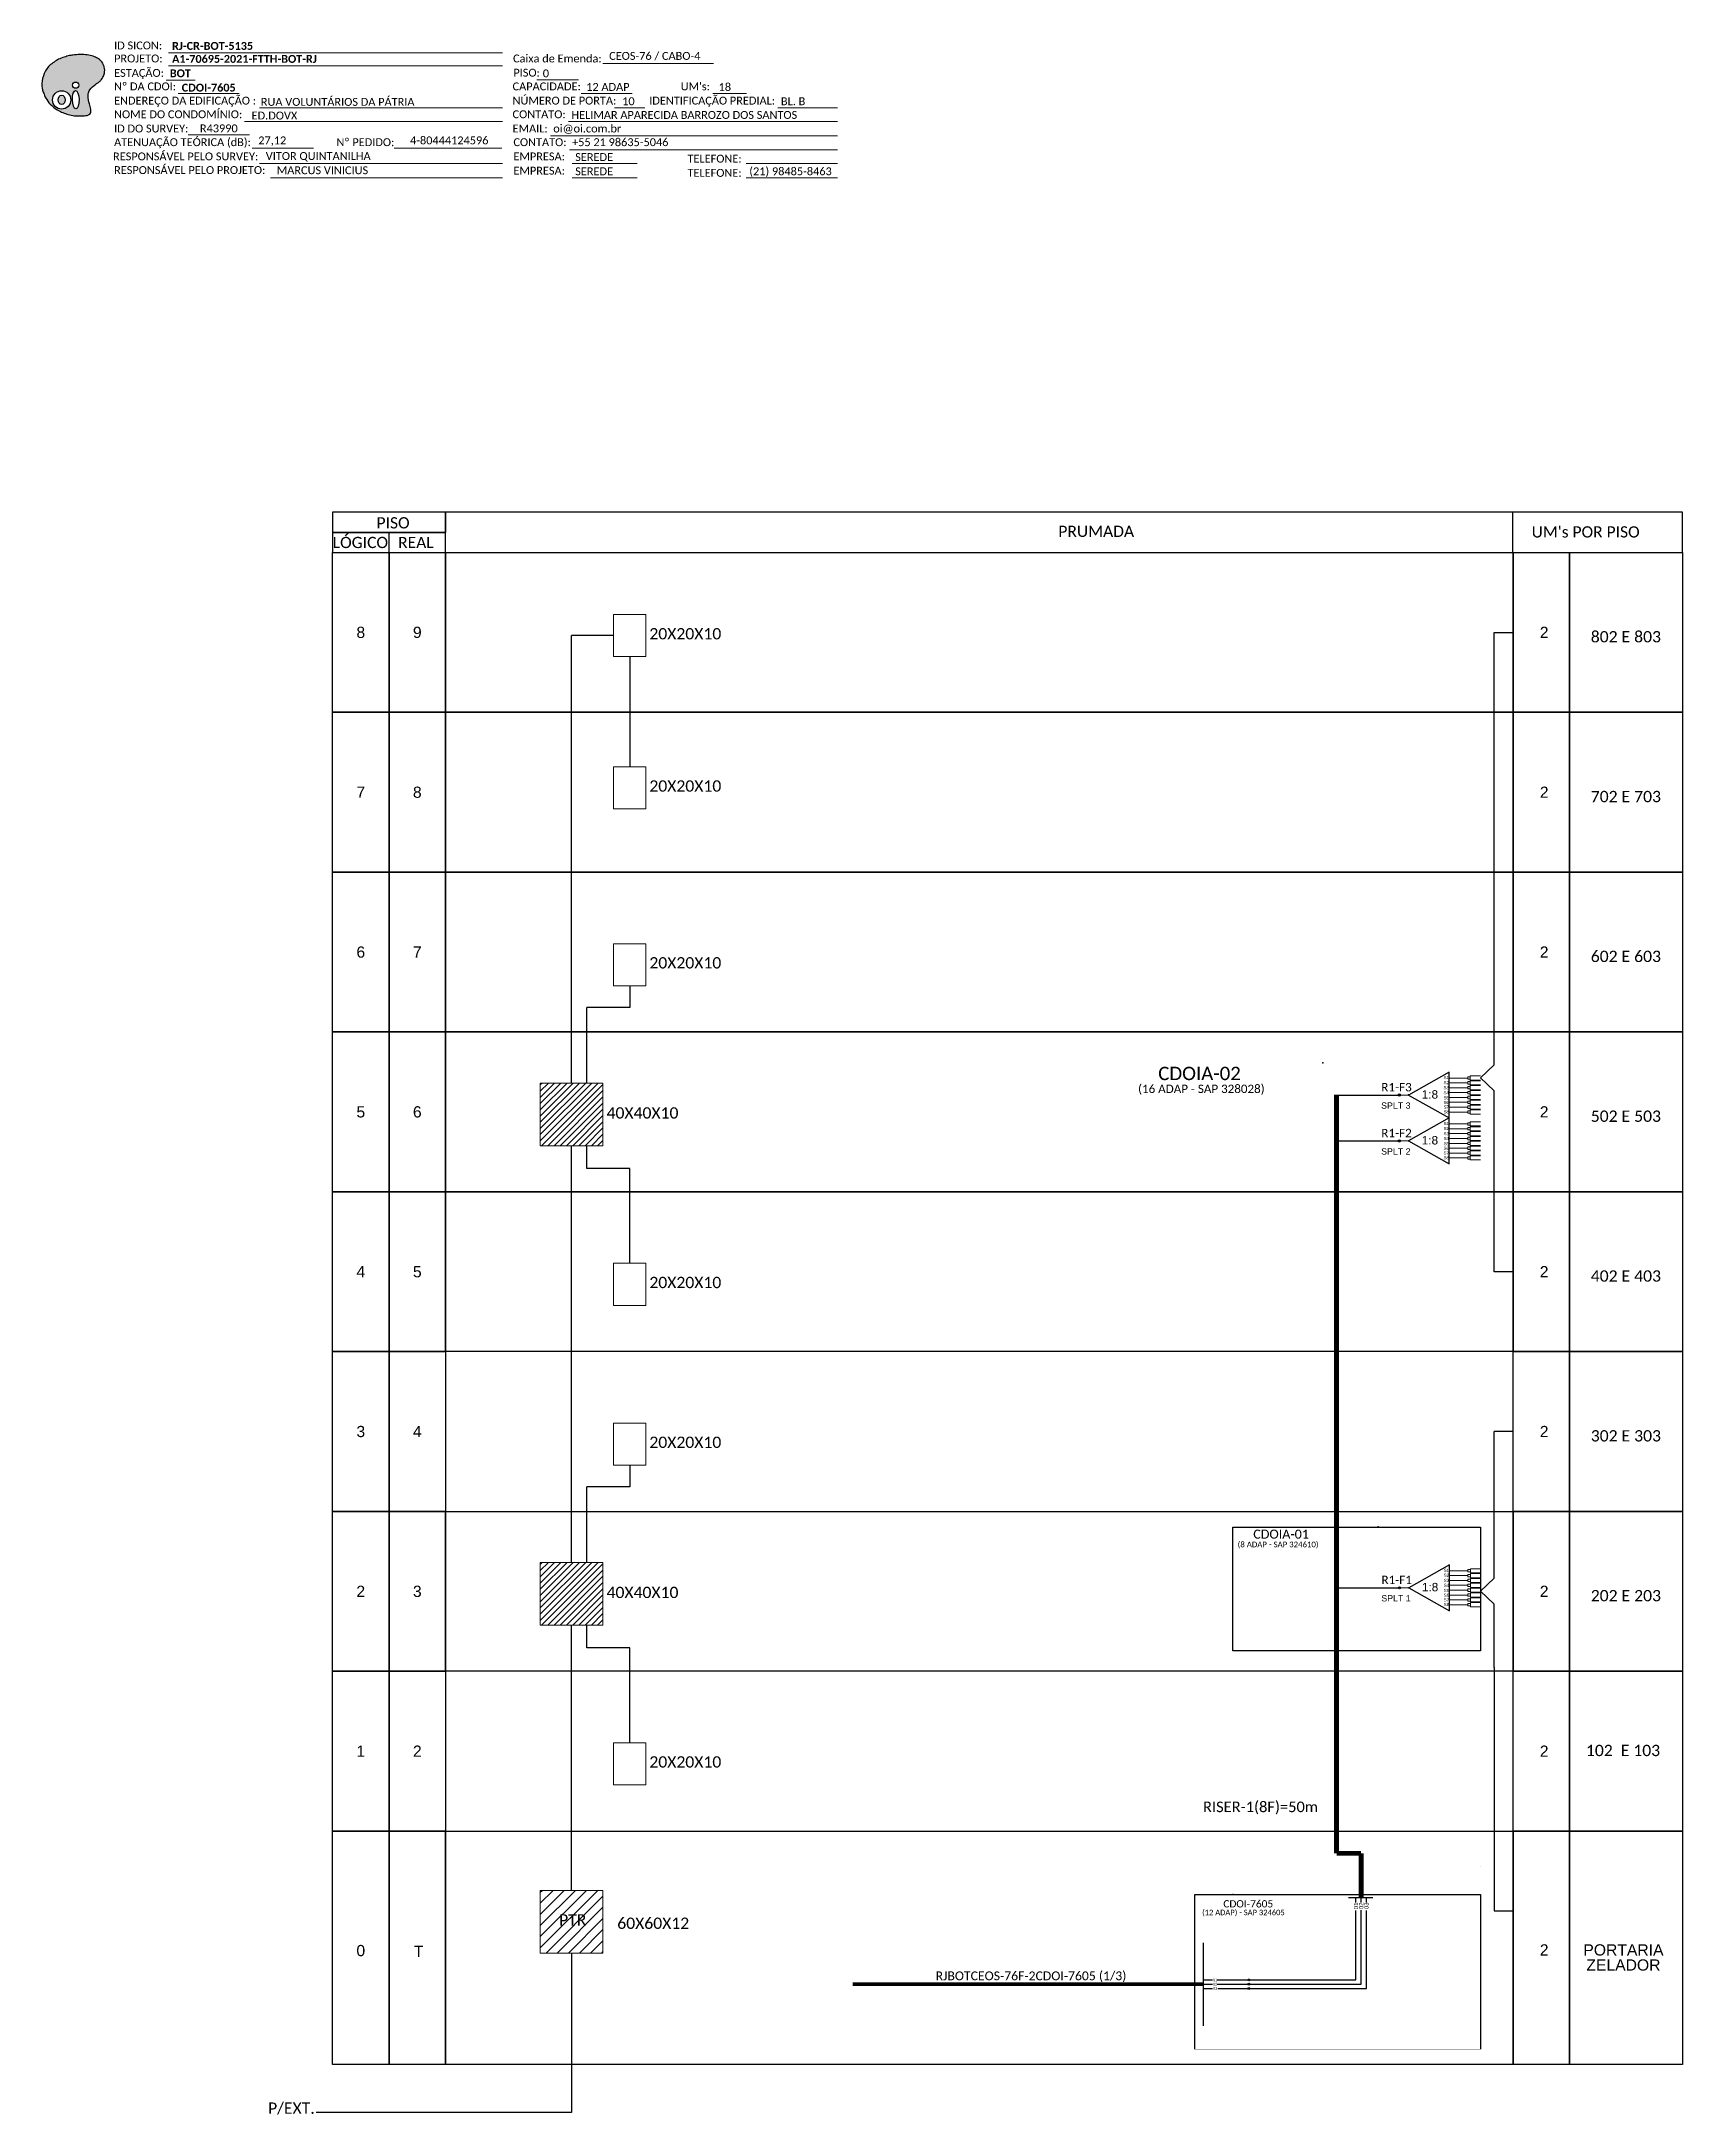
# Model space of a CAD drawing. Header units: millimetres. Extents: x 77568 to 79317, y 17557 to 18151.
# Drawn here: x 78485.1 to 78858.4, y 17668.2 to 18139.8 of the extents above; entities that cross this region are included whole.
import ezdxf
from ezdxf.enums import TextEntityAlignment as Align

# ---------------------------------------------------------------- set-up
doc = ezdxf.new("R2010")
doc.units = ezdxf.units.MM
doc.header["$LTSCALE"] = 0.1
doc.header["$MEASUREMENT"] = 0
doc.layers.add('linha de chamada', color=5, linetype='Continuous')
doc.styles.add('ARIAL', font='arial.ttf')
doc.styles.add('WMF-Calibri0', font='calibri.ttf')
doc.styles.add('WMF-Calibri1', font='calibrib.ttf')

msp = doc.modelspace()

# ---------------------------------------------------------------- texts
at = {"color": 7, "lineweight": 0, "style": 'WMF-Calibri0'}
for s, height, p in [('ID SICON:', 1.793, (78501.66, 18138.03)), ('PROJETO:', 1.793, (78501.66, 18135.07)), ('Caixa de Emenda:', 1.7927, (78592.41, 18135.07)), ('ESTAÇÃO:', 1.793, (78501.66, 18131.79)), ('Nº DA CDOI:', 1.7927, (78501.66, 18128.72)), ('CAPACIDADE:', 1.7927, (78592.3, 18128.72)), ('PISO:', 1.793, (78592.48, 18131.84)), ("UM's:", 1.793, (78630.55, 18128.72)), ('ENDEREÇO DA EDIFICAÇÃO :', 1.7927, (78501.66, 18125.49)), ('NÚMERO DE PORTA:', 1.7927, (78592.3, 18125.49)), ('IDENTIFICAÇÃO PREDIAL:', 1.7927, (78623.39, 18125.49)), ('NOME DO CONDOMÍNIO:', 1.7927, (78501.66, 18122.38)), ('ID DO SURVEY:', 1.7927, (78501.66, 18119.14)), ('CONTATO:', 1.793, (78592.3, 18122.38)), ('EMAIL:  oi@oi.com.br', 1.7927, (78592.3, 18119.14)), ('ATENUAÇÃO TEÓRICA (dB):', 1.7927, (78501.66, 18116.03)), ('Nº PEDIDO:', 1.793, (78552.24, 18116.03)), ('CONTATO:  +55 21 98635-5046', 1.7927, (78592.49, 18116.03)), ('RESPONSÁVEL PELO SURVEY:', 1.7927, (78501.42, 18112.79)), ('RESPONSÁVEL PELO PROJETO:', 1.7927, (78501.66, 18109.68)), ('EMPRESA:', 1.793, (78592.49, 18112.79)), ('EMPRESA:', 1.793, (78592.49, 18109.55)), ('TELEFONE:', 1.793, (78632.09, 18112.28)), ('TELEFONE:', 1.793, (78632.09, 18109.05))]:
    msp.add_text(s, height=height, dxfattribs=at).set_placement(p)
at = {"color": 0}
for s, height, style, p in [('RJ-CR-BOT-5135', 1.7927, 'WMF-Calibri1', (78514.85, 18137.93)), ('A1-70695-2021-FTTH-BOT-RJ', 1.7927, 'WMF-Calibri1', (78514.85, 18134.98)), ('R43990', 1.793, 'WMF-Calibri0', (78521.18, 18119.17)), ('27,12', 1.793, 'WMF-Calibri0', (78534.46, 18116.44)), ('4-80444124596', 1.7927, 'WMF-Calibri0', (78568.97, 18116.44)), ('     PISO', 2.554, 'WMF-Calibri0', (78556.86, 18029.05)), ('  LÓGICO', 2.554, 'WMF-Calibri0', (78549.6, 18024.58)), ('    REAL', 2.554, 'WMF-Calibri0', (78562.67, 18024.58)), ('PRUMADA', 2.554, 'WMF-Calibri0', (78716.45, 18027.12)), ("UM's POR PISO", 2.554, 'WMF-Calibri0', (78824.11, 18026.99))]:
    msp.add_text(s, height=height, dxfattribs=dict(at, style=style)).set_placement(p)
at = {"color": 7}
for s, height, style, p in [('CEOS-76 / CABO-4', 1.7927, 'WMF-Calibri0', (78614.27, 18135.66)), ('BOT', 1.793, 'WMF-Calibri1', (78514.34, 18131.7)), ('0', 1.79, 'WMF-Calibri0', (78599.18, 18131.69)), ('12 ADAP', 1.793, 'WMF-Calibri0', (78609.05, 18128.6)), ('18', 1.793, 'WMF-Calibri0', (78639.17, 18128.58)), ('RUA VOLUNTÁRIOS DA PÁTRIA', 1.7927, 'WMF-Calibri0', (78535.04, 18125.2)), ('10', 1.793, 'WMF-Calibri0', (78617.24, 18125.34)), ('BL. B', 1.793, 'WMF-Calibri0', (78653.34, 18125.34)), ('ED.DOVX', 1.793, 'WMF-Calibri0', (78532.94, 18122.09)), ('HELIMAR APARECIDA BARROZO DOS SANTOS', 1.7927, 'WMF-Calibri0', (78605.69, 18122.23)), ('VITOR QUINTANILHA', 1.7927, 'WMF-Calibri0', (78536.17, 18112.88)), ('MARCUS VINICIUS', 1.7927, 'WMF-Calibri0', (78538.66, 18109.64)), ('SEREDE', 1.793, 'WMF-Calibri0', (78606.55, 18112.64)), ('SEREDE', 1.793, 'WMF-Calibri0', (78606.55, 18109.4)), ('(21) 98485-8463', 1.7927, 'WMF-Calibri0', (78646.15, 18109.4))]:
    msp.add_text(s, height=height, dxfattribs=dict(at, style=style)).set_placement(p)
at = {"color": 7, "style": 'WMF-Calibri1'}
msp.add_text('CDOI-7605', height=1.793, dxfattribs=at).set_placement((78523.18, 18128.44), align=Align.CENTER)
for s, height, style, p in [('20X20X10', 2.573, 'WMF-Calibri0', (78623.42, 18003.81)), ('802 E 803', 2.573, 'WMF-Calibri0', (78837.56, 18003.13)), ('20X20X10', 2.573, 'WMF-Calibri0', (78623.42, 17969.17)), ('702 E 703', 2.573, 'WMF-Calibri0', (78837.56, 17966.77)), ('20X20X10', 2.573, 'WMF-Calibri0', (78623.42, 17928.94)), ('602 E 603', 2.573, 'WMF-Calibri0', (78837.56, 17930.41)), ('SPLT 3', 1.437, 'ARIAL', (78789.87, 17897.03)), ('40X40X10', 2.573, 'WMF-Calibri0', (78613.68, 17894.79)), ('502 E 503', 2.573, 'WMF-Calibri0', (78837.56, 17894.05)), ('SPLT 2', 1.437, 'ARIAL', (78789.87, 17886.6)), ('20X20X10', 2.573, 'WMF-Calibri0', (78623.42, 17856.22)), ('402 E 403', 2.573, 'WMF-Calibri0', (78837.56, 17857.69)), ('302 E 303', 2.573, 'WMF-Calibri0', (78837.56, 17821.33)), ('20X20X10', 2.573, 'WMF-Calibri0', (78623.42, 17819.86)), ('40X40X10', 2.573, 'WMF-Calibri0', (78613.68, 17785.71)), ('SPLT 1', 1.437, 'ARIAL', (78789.91, 17784.94)), ('202 E 203', 2.573, 'WMF-Calibri0', (78837.56, 17784.97)), ('102  E 103', 2.573, 'WMF-Calibri0', (78836.46, 17749.75)), ('20X20X10', 2.573, 'WMF-Calibri0', (78623.42, 17747.14)), ('PTR', 2.573, 'WMF-Calibri0', (78602.87, 17711.21)), ('60X60X12', 2.573, 'WMF-Calibri0', (78616.12, 17710.44)), ('P/EXT.', 2.573, 'WMF-Calibri0', (78536.68, 17668.38))]:
    msp.add_text(s, height=height, dxfattribs=dict(style=style)).set_placement(p)
at = {"color": 1, "linetype": 'Continuous', "style": 'WMF-Calibri0'}
msp.add_text('CDOIA-02', height=3.042, dxfattribs=at).set_placement((78739.17, 17903.54))
at = {"color": 1, "style": 'ARIAL'}
for s, height, p in [('S1', 0.718, (78804.07, 17903.76)), ('S2', 0.718, (78804.07, 17902.62)), ('1:8', 1.916, (78799.11, 17899.33)), ('S3', 0.718, (78804.07, 17901.46)), ('S4', 0.718, (78804.07, 17900.33)), ('S5', 0.718, (78804.07, 17899.17)), ('S6', 0.718, (78804.07, 17898.1)), ('S7', 0.718, (78804.07, 17897.05)), ('S8', 0.718, (78804.07, 17895.98)), ('S1', 0.718, (78804.07, 17893.32)), ('1:8', 1.916, (78799.11, 17888.9)), ('S2', 0.718, (78804.07, 17892.18)), ('S3', 0.718, (78804.07, 17891.02)), ('S4', 0.718, (78804.07, 17889.9)), ('S5', 0.718, (78804.07, 17888.73)), ('S6', 0.718, (78804.07, 17887.66)), ('S7', 0.718, (78804.07, 17886.61)), ('S8', 0.718, (78804.07, 17885.54)), ('S1', 0.718, (78804.11, 17791.66)), ('S2', 0.718, (78804.11, 17790.53)), ('S3', 0.718, (78804.11, 17789.36)), ('1:8', 1.916, (78799.15, 17787.24)), ('S4', 0.718, (78804.11, 17788.24)), ('S5', 0.718, (78804.11, 17787.08)), ('S6', 0.718, (78804.11, 17786)), ('S7', 0.718, (78804.11, 17784.95)), ('S8', 0.718, (78804.11, 17783.88))]:
    msp.add_text(s, height=height, dxfattribs=at).set_placement(p)
at = {"color": 1, "linetype": 'Continuous', "style": 'WMF-Calibri0'}
msp.add_text('(16 ADAP - SAP 328028)', height=1.9013, dxfattribs=at).set_placement((78748.98, 17900.61), align=Align.CENTER)
at = {"color": 5, "style": 'WMF-Calibri0'}
for s, height, p in [('R1-F3', 1.916, (78789.9, 17900.98)), ('R1-F2', 1.916, (78789.9, 17890.54)), ('R1-F1', 1.916, (78789.94, 17788.89)), ('RISER-1(8F)=50m', 2.4044, (78749.35, 17737))]:
    msp.add_text(s, height=height, dxfattribs=at).set_placement(p)
at = {"style": 'ARIAL'}
for s, p in [('01', (78784.16, 17715.7)), ('02', (78785.34, 17715.7)), ('03', (78786.53, 17715.7))]:
    msp.add_text(s, height=0.952, rotation=90, dxfattribs=at).set_placement(p, align=Align.MIDDLE_CENTER)
at = {"color": 1, "style": 'WMF-Calibri0'}
msp.add_text('RJBOTCEOS-76F-2CDOI-7605 (1/3)', height=2, dxfattribs=at).set_placement((78710.23, 17699.76, 1.86), align=Align.MIDDLE_CENTER)
at = {"style": 'ARIAL'}
for s, p in [('01', (78752.12, 17698.83)), ('02', (78752.12, 17697.86)), ('03', (78752.12, 17696.89))]:
    msp.add_text(s, height=0.629, dxfattribs=at).set_placement(p, align=Align.MIDDLE_CENTER)
at = {"style": 'ARIAL', "flags": 12}
for tag, text, height, p in [('8', 'XX', 2.554, (78557.78, 18005.41)), ('9', '7', 2.55, (78570.63, 18005.41)), ('2', '0', 2.55, (78826.96, 18005.41)), ('7', 'XX', 2.554, (78557.78, 17969.04)), ('8', '7', 2.55, (78570.63, 17969.04)), ('2', '0', 2.55, (78826.96, 17969.04)), ('6', 'XX', 2.554, (78557.78, 17932.68)), ('7', 'XX', 2.554, (78570.63, 17932.68)), ('2', '0', 2.55, (78826.96, 17932.68)), ('5', 'XX', 2.554, (78557.78, 17896.32)), ('6', 'XX', 2.554, (78570.63, 17896.32)), ('2', '0', 2.55, (78826.96, 17896.32)), ('4', 'XX', 2.554, (78557.78, 17859.96)), ('5', 'XX', 2.554, (78570.63, 17859.96)), ('2', '0', 2.55, (78826.96, 17859.96)), ('3', 'XX', 2.554, (78557.78, 17823.6)), ('4', 'XX', 2.554, (78570.63, 17823.6)), ('2', '0', 2.55, (78826.96, 17823.6)), ('2', 'XX', 2.554, (78557.78, 17787.24)), ('3', 'XX', 2.554, (78570.63, 17787.24)), ('2', '0', 2.55, (78826.96, 17787.24)), ('1', 'XX', 2.554, (78557.78, 17750.88)), ('2', 'XX', 2.554, (78570.63, 17750.88)), ('2', '0', 2.55, (78826.96, 17750.88)), ('0', 'XX', 2.554, (78557.78, 17705.51)), ('T', 'XX', 2.554, (78570.94, 17705.36)), ('2', 'XX', 2.554, (78826.96, 17705.66)), ('PORTARIA', 'XX', 2.554, (78844.99, 17705.66)), ('ZELADOR', 'XX', 2.554, (78844.99, 17702.23))]:
    msp.add_attdef(tag, text=text, height=height, dxfattribs=at).set_placement(p, align=Align.MIDDLE_CENTER)

# ---------------------------------------------------------------- blocks, each defined once
blk = doc.blocks.new('LEG_CDO64_DIR')
blk.add_point((0, 0))
at = {"color": 1, "style": 'WMF-Calibri0', "flags": 4}
blk.add_attdef('MODELO', text='', height=1.5, dxfattribs=at).set_placement((-1.52, -5.5), align=Align.CENTER)
blk.add_attdef('CDO', (-2.62, -3.57), '', height=2, dxfattribs=at)
blk = doc.blocks.new('A$C415C251F')
at = {"color": 3}
blk.add_point((0, 0), dxfattribs=at)
blk = doc.blocks.new('LEG_CDOIA8_C-SPLT_DIR')
at = {"color": 3}
blk.add_blockref('A$C415C251F', (0, 0), dxfattribs=at)
at = {"color": 1, "style": 'WMF-Calibri0', "flags": 4}
blk.add_attdef('CDO', (-26.84, -2.61), '', height=2, dxfattribs=at)
blk.add_attdef('MODELO', text='', height=1.5, dxfattribs=at).set_placement((-22.23, -4.54), align=Align.CENTER)
at = {"style": 'ARIAL', "flags": 4}
blk.add_attdef('SPLITAGEM', text='', height=1.5, dxfattribs=at).set_placement((-18.36, -12.59), align=Align.CENTER)
blk = doc.blocks.new('OI')
h = blk.add_hatch(color=40)
edge = h.paths.add_edge_path()
edge.add_spline(control_points=[(4.35, -0.67), (3.92, -0.99), (3.26, -1.5), (2.81, -2.59), (2.9, -3.5), (3.06, -4.27), (3.31, -4.85), (3.37, -5.39), (3.4, -5.88), (3.2, -6.4), (2.54, -6.61), (1.65, -6.63), (0.55, -6.67), (-0.56, -6.42), (-1.61, -6.14), (-2.77, -5.61), (-3.92, -4.77), (-4.89, -3.7), (-5.34, -2.65), (-5.6, -1.94), (-5.85, -0.96), (-5.71, 0.47), (-5.1, 2.02), (-4.14, 3.02), (-3.3, 3.61), (-2.37, 4.16), (-1.36, 4.44), (-0.56, 4.7), (0.79, 4.85), (2.24, 4.97), (3.79, 4.57), (4.67, 4.21), (5.44, 3.65), (5.76, 2.99), (6.03, 2.21), (6.01, 1.46), (5.72, 0.64), (5.31, 0.08), (4.88, -0.38), (4.51, -0.55), (4.35, -0.67)], knot_values=[0, 0, 0, 0, 1.60434, 2.417191, 3.427595, 4.282808, 4.776746, 5.304182, 5.888771, 6.258406, 6.858137, 7.79129, 8.986195, 10.124242, 11.187857, 12.242908, 13.953784, 15.414161, 16.515391, 17.349188, 17.675853, 19.552021, 21.515531, 22.568638, 23.63245, 24.621084, 25.782718, 26.745347, 27.142653, 29.870543, 31.004649, 31.921532, 32.709589, 33.801391, 34.042471, 35.192333, 35.971461, 36.628871, 37.254359, 37.836911, 37.836911, 37.836911, 37.836911], degree=3, periodic=0)
h.paths.add_polyline_path([(1.13, -0.87, -1), (-0.04, -0.87, -1)], flags=16)
edge = h.paths.add_edge_path(flags=16)
edge.add_ellipse((0.56, -3.59), major_axis=(-0.02, 1.71), ratio=0.361305, start_angle=0, end_angle=360)
h.paths.add_polyline_path([(-0.36, -3.62, -1), (-3.8, -3.62, -1)], flags=16)
edge = h.paths.add_edge_path(flags=0)
edge.add_ellipse((-2.08, -3.62), major_axis=(0, 0.885), ratio=0.758294, start_angle=0, end_angle=360)
at = {"color": 40}
for centre, radius in [((-2.08, -3.62), 1.72), ((0.54, -0.87), 0.587)]:
    blk.add_circle(centre, radius, dxfattribs=at)
blk.add_ellipse((-2.08, -3.62), major_axis=(0, 0.885), ratio=0.758294, start_param=-3.141592653589792, end_param=3.141592653589792, dxfattribs=at)
blk.add_ellipse((0.56, -3.59), major_axis=(-0.02, 1.71), ratio=0.361305, dxfattribs=at)
at = {"color": 40, "start_tangent": (-0.800898, -0.598801), "end_tangent": (-0.800898, -0.598801)}
blk.add_spline([(4.35, -0.67), (3.2, -1.78), (2.9, -2.54), (2.92, -3.55), (3.12, -4.38), (3.28, -4.85), (3.37, -5.37), (3.35, -5.95), (3.2, -6.29), (2.66, -6.55), (1.73, -6.63), (0.54, -6.62), (-0.58, -6.41), (-1.6, -6.11), (-2.56, -5.67), (-3.95, -4.67), (-4.89, -3.56), (-5.37, -2.56), (-5.64, -1.78), (-5.72, -1.46), (-5.63, 0.42), (-4.84, 2.22), (-4.13, 2.99), (-3.27, 3.62), (-2.4, 4.09), (-1.3, 4.47), (-0.37, 4.72), (0.02, 4.77), (2.75, 4.8), (3.85, 4.53), (4.69, 4.16), (5.31, 3.68), (5.85, 2.73), (5.93, 2.5), (5.94, 1.35), (5.67, 0.62), (5.29, 0.08), (4.84, -0.36), (4.35, -0.67)], degree=3, dxfattribs=at)

# ---------------------------------------------------------------- hatches: boundary and pattern name
at = {"lineweight": 0}
h = msp.add_hatch(dxfattribs=at)
h.set_pattern_fill('ANSI31', color=1, scale=8, style=0)
h.set_pattern_definition([(45, (16967.6817, 3623.6333), (-0.707106781, 0.707106781), [])])
h.paths.add_polyline_path([(78612.87, 17888.61), (78612.87, 17902.87), (78598.61, 17902.87), (78598.61, 17888.61)])
h = msp.add_hatch(color=3)
h.dxf.hatch_style = 1
edge = h.paths.add_edge_path()
edge.add_arc((78794.02, 17900.15), 0.246, 0, 360)
h = msp.add_hatch(color=3)
h.dxf.hatch_style = 1
edge = h.paths.add_edge_path()
edge.add_arc((78794.02, 17889.71), 0.246, 0, 360)
h = msp.add_hatch(dxfattribs=at)
h.set_pattern_fill('ANSI31', color=1, scale=8, style=0)
h.set_pattern_definition([(45, (16967.6817, 3514.5523), (-0.707106781, 0.707106781), [])])
h.paths.add_polyline_path([(78612.87, 17779.53), (78612.87, 17793.79), (78598.61, 17793.79), (78598.61, 17779.53)])
h = msp.add_hatch(color=3)
h.dxf.hatch_style = 1
edge = h.paths.add_edge_path()
edge.add_arc((78794.06, 17788.05), 0.246, 0, 360)
at = {"linetype": 'Continuous'}
h = msp.add_hatch(dxfattribs=at)
h.set_pattern_fill('ANSI31', color=1, scale=0.563768, style=0)
h.set_pattern_definition([(45, (76033.8492, 16131.1694), (-1.2656948, 1.2656948), [])])
h.paths.add_polyline_path([(78605.74, 17719.21), (78598.61, 17719.21), (78598.61, 17704.95), (78612.87, 17704.95), (78612.87, 17719.21)])
h.paths.add_polyline_path([(78603.16, 17710.93), (78608.9, 17710.93), (78608.9, 17714.07), (78603.16, 17714.07)], flags=24)
h = msp.add_hatch(color=3)
h.dxf.hatch_style = 1
edge = h.paths.add_edge_path()
edge.add_arc((78759.8, 17698.83), 0.212, 0, 360)
h = msp.add_hatch(color=3)
h.dxf.hatch_style = 1
edge = h.paths.add_edge_path()
edge.add_arc((78759.8, 17697.86), 0.212, 0, 360)
h = msp.add_hatch(color=3)
h.dxf.hatch_style = 1
edge = h.paths.add_edge_path()
edge.add_arc((78759.8, 17696.89), 0.212, 0, 360)

# ---------------------------------------------------------------- linework, layer by layer
at = {"color": 3}
for p, q in [((78815.56, 17769.92), (78815.56, 17714.52)), ((78815.56, 17714.52), (78819.88, 17714.52))]:
    msp.add_line(p, q, dxfattribs=at)
at = {"color": 7, "lineweight": 0}
for points in [[(78514.06, 18137.28), (78590.03, 18137.28)], [(78514.06, 18134.33), (78590.03, 18134.33)], [(78612.87, 18134.82), (78638, 18134.82)], [(78513.54, 18131.05), (78520.09, 18131.05)], [(78597.83, 18131.09), (78607.31, 18131.09)], [(78516.2, 18127.98), (78530.15, 18127.98)], [(78607.88, 18127.98), (78619.49, 18127.98)], [(78637.82, 18127.98), (78645.48, 18127.98)], [(78531.36, 18121.63), (78590.03, 18121.63)], [(78534.77, 18124.74), (78590.03, 18124.74)], [(78604.99, 18121.63), (78666.22, 18121.63)], [(78615.46, 18124.74), (78622.41, 18124.74)], [(78652.63, 18124.74), (78666.19, 18124.74)], [(78518.52, 18118.56), (78532.47, 18118.56)], [(78533.06, 18115.6), (78547, 18115.6)], [(78565.39, 18115.6), (78589.89, 18115.6)], [(78600.95, 18118.39), (78666.22, 18118.39)], [(78534.77, 18112.04), (78590.03, 18112.04)], [(78605.24, 18115.15), (78666.22, 18115.15)], [(78605.85, 18112.04), (78620.65, 18112.04)], [(78645.45, 18112.04), (78666.22, 18112.04)], [(78537.26, 18108.81), (78590.03, 18108.81)], [(78605.85, 18108.81), (78620.65, 18108.81)], [(78645.45, 18108.81), (78666.22, 18108.81)]]:
    msp.add_lwpolyline(points, dxfattribs=at)
at = {"color": 0}
for points in [[(78551.35, 18028.15), (78577.05, 18028.15), (78577.05, 18032.72), (78551.35, 18032.72)], [(78551.35, 18023.59), (78577.05, 18023.59), (78577.05, 18028.15), (78551.35, 18028.15)]]:
    msp.add_lwpolyline(points, close=True, dxfattribs=at)
for points in [[(78577.05, 18023.59), (78858.43, 18023.59), (78858.43, 18032.72), (78577.05, 18032.72), (78577.05, 18032.72), (78577.05, 18028.15)], [(78819.86, 18023.59), (78819.86, 18032.72)], [(78564.2, 18023.59), (78564.2, 18028.15)]]:
    msp.add_lwpolyline(points)
for points in [[(78551.35, 18023.59), (78564.2, 18023.59), (78564.2, 17987.22), (78551.35, 17987.22)], [(78564.2, 18023.59), (78577.05, 18023.59), (78577.05, 17987.22), (78564.2, 17987.22)], [(78577.05, 18023.59), (78819.88, 18023.59), (78819.88, 17987.22), (78577.05, 17987.22)], [(78819.88, 18023.59), (78832.73, 18023.59), (78832.73, 17987.22), (78819.88, 17987.22)], [(78832.73, 18023.59), (78858.43, 18023.59), (78858.43, 17987.22), (78832.73, 17987.22)], [(78551.35, 17987.22), (78564.2, 17987.22), (78564.2, 17950.86), (78551.35, 17950.86)], [(78564.2, 17987.22), (78577.05, 17987.22), (78577.05, 17950.86), (78564.2, 17950.86)], [(78577.05, 17987.22), (78819.88, 17987.22), (78819.88, 17950.86), (78577.05, 17950.86)], [(78819.88, 17987.22), (78832.73, 17987.22), (78832.73, 17950.86), (78819.88, 17950.86)], [(78832.73, 17987.22), (78858.43, 17987.22), (78858.43, 17950.86), (78832.73, 17950.86)], [(78551.35, 17950.86), (78564.2, 17950.86), (78564.2, 17914.5), (78551.35, 17914.5)], [(78564.2, 17950.86), (78577.05, 17950.86), (78577.05, 17914.5), (78564.2, 17914.5)], [(78577.05, 17950.86), (78819.88, 17950.86), (78819.88, 17914.5), (78577.05, 17914.5)], [(78819.88, 17950.86), (78832.73, 17950.86), (78832.73, 17914.5), (78819.88, 17914.5)], [(78832.73, 17950.86), (78858.43, 17950.86), (78858.43, 17914.5), (78832.73, 17914.5)], [(78551.35, 17914.5), (78564.2, 17914.5), (78564.2, 17878.14), (78551.35, 17878.14)], [(78564.2, 17914.5), (78577.05, 17914.5), (78577.05, 17878.14), (78564.2, 17878.14)], [(78577.05, 17914.5), (78819.88, 17914.5), (78819.88, 17878.14), (78577.05, 17878.14)], [(78819.88, 17914.5), (78832.73, 17914.5), (78832.73, 17878.14), (78819.88, 17878.14)], [(78832.73, 17914.5), (78858.43, 17914.5), (78858.43, 17878.14), (78832.73, 17878.14)], [(78551.35, 17878.14), (78564.2, 17878.14), (78564.2, 17841.78), (78551.35, 17841.78)], [(78564.2, 17878.14), (78577.05, 17878.14), (78577.05, 17841.78), (78564.2, 17841.78)], [(78577.05, 17878.14), (78819.88, 17878.14), (78819.88, 17841.78), (78577.05, 17841.78)], [(78819.88, 17878.14), (78832.73, 17878.14), (78832.73, 17841.78), (78819.88, 17841.78)], [(78832.73, 17878.14), (78858.43, 17878.14), (78858.43, 17841.78), (78832.73, 17841.78)], [(78551.35, 17841.78), (78564.2, 17841.78), (78564.2, 17805.42), (78551.35, 17805.42)], [(78564.2, 17841.78), (78577.05, 17841.78), (78577.05, 17805.42), (78564.2, 17805.42)], [(78819.88, 17841.78), (78832.73, 17841.78), (78832.73, 17805.42), (78819.88, 17805.42)], [(78832.73, 17841.78), (78858.43, 17841.78), (78858.43, 17805.42), (78832.73, 17805.42)], [(78551.35, 17805.42), (78564.2, 17805.42), (78564.2, 17769.06), (78551.35, 17769.06)], [(78564.2, 17805.42), (78577.05, 17805.42), (78577.05, 17769.06), (78564.2, 17769.06)], [(78577.05, 17805.42), (78819.88, 17805.42), (78819.88, 17769.06), (78577.05, 17769.06)], [(78819.88, 17805.42), (78832.73, 17805.42), (78832.73, 17769.06), (78819.88, 17769.06)], [(78832.73, 17805.42), (78858.43, 17805.42), (78858.43, 17769.06), (78832.73, 17769.06)], [(78551.35, 17769.06), (78564.2, 17769.06), (78564.2, 17732.7), (78551.35, 17732.7)], [(78564.2, 17769.06), (78577.05, 17769.06), (78577.05, 17732.7), (78564.2, 17732.7)], [(78819.88, 17769.06), (78832.73, 17769.06), (78832.73, 17732.7), (78819.88, 17732.7)], [(78832.73, 17769.06), (78858.43, 17769.06), (78858.43, 17732.7), (78832.73, 17732.7)], [(78551.35, 17732.7), (78564.2, 17732.7), (78564.2, 17679.57), (78551.35, 17679.57)], [(78564.2, 17732.7), (78577.05, 17732.7), (78577.05, 17679.57), (78564.2, 17679.57)], [(78577.05, 17732.7), (78819.88, 17732.7), (78819.88, 17679.57), (78577.05, 17679.57)], [(78819.88, 17732.7), (78832.73, 17732.7), (78832.73, 17679.57), (78819.88, 17679.57)], [(78832.73, 17732.7), (78858.43, 17732.7), (78858.43, 17679.57), (78832.73, 17679.57)]]:
    msp.add_lwpolyline(points, close=True)
at = {"color": 0, "lineweight": 0}
for points in [[(78615.28, 18009.45), (78622.63, 18009.45), (78622.63, 17999.88), (78615.28, 17999.88)], [(78615.28, 17974.81), (78622.63, 17974.81), (78622.63, 17965.23), (78615.28, 17965.23)], [(78615.28, 17934.58), (78622.63, 17934.58), (78622.63, 17925.01), (78615.28, 17925.01)], [(78615.28, 17861.86), (78622.63, 17861.86), (78622.63, 17852.29), (78615.28, 17852.29)], [(78615.28, 17825.5), (78622.63, 17825.5), (78622.63, 17815.93), (78615.28, 17815.93)], [(78615.28, 17752.78), (78622.63, 17752.78), (78622.63, 17743.21), (78615.28, 17743.21)]]:
    msp.add_lwpolyline(points, close=True, dxfattribs=at)
at = {"color": 3, "linetype": 'Continuous'}
for points in [[(78615.28, 18004.66), (78605.74, 18004.66)], [(78605.74, 17902.87), (78605.74, 18004.66)], [(78618.96, 17999.88), (78618.96, 17974.81)], [(78605.74, 17793.79), (78605.74, 17888.61)]]:
    msp.add_lwpolyline(points, dxfattribs=at)
at = {"color": 3}
for points in [[(78819.88, 17859.96), (78815.58, 17859.96), (78815.56, 17901.12), (78812.48, 17904.09), (78815.56, 17907.05), (78815.56, 18005.41), (78819.88, 18005.41)], [(78618.96, 17925.01), (78618.96, 17920.09), (78609.16, 17920.09)], [(78609.16, 17902.87), (78609.16, 17920.09)], [(78618.96, 17861.86), (78618.96, 17883.47), (78609.16, 17883.47), (78609.16, 17888.61)], [(78815.56, 17769.92), (78815.56, 17784.32), (78812.48, 17787.29), (78815.56, 17790.25), (78815.56, 17823.6)], [(78819.88, 17823.6), (78815.56, 17823.6)], [(78618.96, 17815.93), (78618.96, 17811.01), (78609.16, 17811.01)], [(78609.16, 17793.79), (78609.16, 17811.01)], [(78605.74, 17719.21), (78605.74, 17779.53)], [(78618.96, 17752.78), (78618.96, 17774.39), (78609.16, 17774.39), (78609.16, 17779.53)], [(78605.74, 17704.95), (78605.74, 17668.66), (78547.62, 17668.66)], [(78749.5, 17698.83), (78751.5, 17698.83)], [(78752.6, 17698.83), (78759.8, 17698.83)]]:
    msp.add_lwpolyline(points, dxfattribs=at)
at = {"color": 1}
for points in [[(78805.38, 17905.37), (78796.12, 17900.15), (78805.38, 17894.93), (78805.38, 17905.37)], [(78805.38, 17894.93), (78796.12, 17889.71), (78805.38, 17884.49), (78805.38, 17894.93)], [(78805.42, 17793.27), (78796.16, 17788.05), (78805.42, 17782.83), (78805.42, 17793.27)], [(78812.48, 17724.73), (78812.48, 17724.68)], [(78747.51, 17683.08), (78747.51, 17718.23), (78812.48, 17718.23), (78812.48, 17683.08)], [(78749.5, 17688.42), (78749.5, 17707.29)]]:
    msp.add_lwpolyline(points, dxfattribs=at)
at = {"color": 3, "lineweight": 0}
for points in [[(78809.57, 17904.02), (78805.38, 17904.02)], [(78810.13, 17904.49), (78810.13, 17903.54)], [(78810.13, 17904.49), (78812.44, 17904.49)], [(78810.13, 17903.54), (78812.44, 17903.54)], [(78810.13, 17903.38), (78810.13, 17902.44)], [(78810.13, 17903.38), (78812.44, 17903.38)], [(78805.38, 17902.91), (78809.57, 17902.91)], [(78805.38, 17901.81), (78809.57, 17901.81)], [(78805.38, 17900.7), (78809.57, 17900.7)], [(78805.38, 17899.6), (78809.57, 17899.6)], [(78805.38, 17898.49), (78809.57, 17898.49)], [(78810.13, 17902.44), (78812.44, 17902.44)], [(78810.13, 17902.28), (78810.13, 17901.33)], [(78810.13, 17902.28), (78812.44, 17902.28)], [(78810.13, 17901.33), (78812.44, 17901.33)], [(78810.13, 17901.18), (78810.13, 17900.23)], [(78810.13, 17901.18), (78812.44, 17901.18)], [(78810.13, 17900.23), (78812.44, 17900.23)], [(78810.13, 17900.07), (78810.13, 17899.13)], [(78810.13, 17900.07), (78812.44, 17900.07)], [(78810.13, 17899.13), (78812.44, 17899.13)], [(78810.13, 17898.97), (78810.13, 17898.02)], [(78810.13, 17898.97), (78812.44, 17898.97)], [(78805.38, 17897.39), (78809.57, 17897.39)], [(78805.38, 17896.28), (78809.57, 17896.28)], [(78810.13, 17898.02), (78812.44, 17898.02)], [(78810.13, 17897.86), (78810.13, 17896.92)], [(78810.13, 17897.86), (78812.44, 17897.86)], [(78810.13, 17896.92), (78812.44, 17896.92)], [(78810.13, 17896.76), (78810.13, 17895.81)], [(78810.13, 17896.76), (78812.44, 17896.76)], [(78810.13, 17895.81), (78812.44, 17895.81)], [(78810.13, 17894.05), (78810.13, 17893.11)], [(78810.13, 17894.05), (78812.44, 17894.05)], [(78809.57, 17893.58), (78805.38, 17893.58)], [(78805.38, 17892.47), (78809.57, 17892.47)], [(78805.38, 17891.37), (78809.57, 17891.37)], [(78805.38, 17890.26), (78809.57, 17890.26)], [(78805.38, 17889.16), (78809.57, 17889.16)], [(78810.13, 17893.11), (78812.44, 17893.11)], [(78810.13, 17892.95), (78810.13, 17892)], [(78810.13, 17892.95), (78812.44, 17892.95)], [(78810.13, 17892), (78812.44, 17892)], [(78810.13, 17891.84), (78810.13, 17890.9)], [(78810.13, 17891.84), (78812.44, 17891.84)], [(78810.13, 17890.9), (78812.44, 17890.9)], [(78810.13, 17890.74), (78810.13, 17889.79)], [(78810.13, 17890.74), (78812.44, 17890.74)], [(78810.13, 17889.79), (78812.44, 17889.79)], [(78810.13, 17889.63), (78810.13, 17888.69)], [(78810.13, 17889.63), (78812.44, 17889.63)], [(78805.38, 17888.06), (78809.57, 17888.06)], [(78805.38, 17886.95), (78809.57, 17886.95)], [(78805.38, 17885.85), (78809.57, 17885.85)], [(78810.13, 17888.69), (78812.44, 17888.69)], [(78810.13, 17888.53), (78810.13, 17887.58)], [(78810.13, 17888.53), (78812.44, 17888.53)], [(78810.13, 17887.58), (78812.44, 17887.58)], [(78810.13, 17887.42), (78810.13, 17886.48)], [(78810.13, 17887.42), (78812.44, 17887.42)], [(78810.13, 17886.48), (78812.44, 17886.48)], [(78810.13, 17886.32), (78810.13, 17885.37)], [(78810.13, 17886.32), (78812.44, 17886.32)], [(78810.13, 17885.37), (78812.44, 17885.37)], [(78809.61, 17791.92), (78805.42, 17791.92)], [(78805.42, 17790.82), (78809.61, 17790.82)], [(78810.17, 17792.39), (78810.17, 17791.45)], [(78810.17, 17792.39), (78812.48, 17792.39)], [(78810.17, 17791.45), (78812.48, 17791.45)], [(78810.17, 17791.29), (78810.17, 17790.34)], [(78810.17, 17791.29), (78812.48, 17791.29)], [(78810.17, 17790.34), (78812.48, 17790.34)], [(78810.17, 17790.18), (78810.17, 17789.24)], [(78810.17, 17790.18), (78812.48, 17790.18)], [(78805.42, 17789.71), (78809.61, 17789.71)], [(78805.42, 17788.61), (78809.61, 17788.61)], [(78805.42, 17787.5), (78809.61, 17787.5)], [(78805.42, 17786.4), (78809.61, 17786.4)], [(78805.42, 17785.29), (78809.61, 17785.29)], [(78810.17, 17789.24), (78812.48, 17789.24)], [(78810.17, 17789.08), (78810.17, 17788.13)], [(78810.17, 17789.08), (78812.48, 17789.08)], [(78810.17, 17788.13), (78812.48, 17788.13)], [(78810.17, 17787.97), (78810.17, 17787.03)], [(78810.17, 17787.97), (78812.48, 17787.97)], [(78810.17, 17787.03), (78812.48, 17787.03)], [(78810.17, 17786.87), (78810.17, 17785.92)], [(78810.17, 17786.87), (78812.48, 17786.87)], [(78810.17, 17785.92), (78812.48, 17785.92)], [(78810.17, 17785.77), (78810.17, 17784.82)], [(78810.17, 17785.77), (78812.48, 17785.77)], [(78805.42, 17784.19), (78809.61, 17784.19)], [(78810.17, 17784.82), (78812.48, 17784.82)], [(78810.17, 17784.66), (78810.17, 17783.72)], [(78810.17, 17784.66), (78812.48, 17784.66)], [(78810.17, 17783.72), (78812.48, 17783.72)]]:
    msp.add_lwpolyline(points, dxfattribs=at)
for points in [[(78809.57, 17904.29), (78810.13, 17904.29), (78810.13, 17903.74), (78809.57, 17903.74)], [(78809.57, 17903.19), (78810.13, 17903.19), (78810.13, 17902.64), (78809.57, 17902.64)], [(78809.57, 17902.08), (78810.13, 17902.08), (78810.13, 17901.53), (78809.57, 17901.53)], [(78809.57, 17900.98), (78810.13, 17900.98), (78810.13, 17900.43), (78809.57, 17900.43)], [(78809.57, 17899.87), (78810.13, 17899.87), (78810.13, 17899.32), (78809.57, 17899.32)], [(78809.57, 17898.77), (78810.13, 17898.77), (78810.13, 17898.22), (78809.57, 17898.22)], [(78809.57, 17897.66), (78810.13, 17897.66), (78810.13, 17897.11), (78809.57, 17897.11)], [(78809.57, 17896.56), (78810.13, 17896.56), (78810.13, 17896.01), (78809.57, 17896.01)], [(78809.57, 17893.85), (78810.13, 17893.85), (78810.13, 17893.3), (78809.57, 17893.3)], [(78809.57, 17892.75), (78810.13, 17892.75), (78810.13, 17892.2), (78809.57, 17892.2)], [(78809.57, 17891.64), (78810.13, 17891.64), (78810.13, 17891.09), (78809.57, 17891.09)], [(78809.57, 17890.54), (78810.13, 17890.54), (78810.13, 17889.99), (78809.57, 17889.99)], [(78809.57, 17889.43), (78810.13, 17889.43), (78810.13, 17888.89), (78809.57, 17888.89)], [(78809.57, 17888.33), (78810.13, 17888.33), (78810.13, 17887.78), (78809.57, 17887.78)], [(78809.57, 17887.23), (78810.13, 17887.23), (78810.13, 17886.68), (78809.57, 17886.68)], [(78809.57, 17886.12), (78810.13, 17886.12), (78810.13, 17885.57), (78809.57, 17885.57)], [(78809.61, 17792.19), (78810.17, 17792.19), (78810.17, 17791.65), (78809.61, 17791.65)], [(78809.61, 17791.09), (78810.17, 17791.09), (78810.17, 17790.54), (78809.61, 17790.54)], [(78809.61, 17789.98), (78810.17, 17789.98), (78810.17, 17789.44), (78809.61, 17789.44)], [(78809.61, 17788.88), (78810.17, 17788.88), (78810.17, 17788.33), (78809.61, 17788.33)], [(78809.61, 17787.78), (78810.17, 17787.78), (78810.17, 17787.23), (78809.61, 17787.23)], [(78809.61, 17786.67), (78810.17, 17786.67), (78810.17, 17786.12), (78809.61, 17786.12)], [(78809.61, 17785.57), (78810.17, 17785.57), (78810.17, 17785.02), (78809.61, 17785.02)], [(78809.61, 17784.46), (78810.17, 17784.46), (78810.17, 17783.91), (78809.61, 17783.91)]]:
    msp.add_lwpolyline(points, close=True, dxfattribs=at)
at = {"color": 1, "lineweight": 0}
for points in [[(78598.61, 17902.87), (78612.87, 17902.87), (78612.87, 17888.61), (78598.61, 17888.61)], [(78598.61, 17793.79), (78612.87, 17793.79), (78612.87, 17779.53), (78598.61, 17779.53)], [(78598.61, 17719.21), (78612.87, 17719.21), (78612.87, 17704.95), (78598.61, 17704.95)]]:
    msp.add_lwpolyline(points, close=True, dxfattribs=at)
at = {"color": 5, "const_width": 1.09}
for points in [[(78779.72, 17900.23), (78779.72, 17727.65)], [(78785.32, 17727.65), (78779.72, 17727.65)], [(78785.32, 17717.55), (78785.32, 17727.65)]]:
    msp.add_lwpolyline(points, dxfattribs=at)
at = {"color": 5}
for points in [[(78779.72, 17900.15), (78793.99, 17900.15)], [(78779.72, 17889.71), (78793.99, 17889.71)], [(78779.76, 17788.05), (78794.03, 17788.05)], [(78759.8, 17697.86), (78785.32, 17697.86), (78785.32, 17714.73)], [(78759.8, 17696.89), (78786.51, 17696.89), (78786.51, 17714.64)], [(78782.44, 17717.55), (78787.95, 17717.55)], [(78784.14, 17716.44), (78784.14, 17717.55)], [(78784.14, 17698.83), (78784.14, 17714.64)], [(78785.32, 17716.43), (78785.32, 17717.55)], [(78786.51, 17716.44), (78786.51, 17717.55)], [(78759.8, 17698.83), (78784.14, 17698.83)]]:
    msp.add_lwpolyline(points, dxfattribs=at)
at = {"color": 1, "lineweight": 0}
for points in [[(78796.12, 17900.15), (78793.99, 17900.15)], [(78796.12, 17889.71), (78793.99, 17889.71)], [(78796.16, 17788.05), (78794.03, 17788.05)]]:
    msp.add_lwpolyline(points, dxfattribs=at)
at = {"color": 1, "linetype": 'Continuous'}
msp.add_lwpolyline([(78756.13, 17801.81), (78812.48, 17801.81), (78812.48, 17773.67), (78756.13, 17773.67)], close=True, dxfattribs=at)
at = {"color": 1, "const_width": 0.775}
msp.add_lwpolyline([(78669.68, 17697.86), (78749.5, 17697.86)], dxfattribs=at)
at = {"color": 2}
for points in [[(78749.5, 17697.86), (78751.5, 17697.86)], [(78752.6, 17697.86), (78759.8, 17697.86)]]:
    msp.add_lwpolyline(points, dxfattribs=at)
at = {"color": 0}
for points in [[(78749.5, 17696.89), (78751.5, 17696.89)], [(78752.72, 17696.89), (78759.8, 17696.89)]]:
    msp.add_lwpolyline(points, dxfattribs=at)
at = {"color": 3}
for centre, radius in [((78794.02, 17900.15), 0.246), ((78794.02, 17889.71), 0.246), ((78794.06, 17788.05), 0.246), ((78759.8, 17698.83), 0.212), ((78759.8, 17697.86), 0.212), ((78759.8, 17696.89), 0.212)]:
    msp.add_circle(centre, radius, dxfattribs=at)
for p in [(78796.13, 17900.16), (78796.13, 17889.72), (78796.17, 17788.06)]:
    msp.add_point(p)
at = {"layer": 'linha de chamada', "color": 1, "linetype": 'Continuous', "ltscale": 0.6}
for points, const_width in [([(78812.44, 17907.37), (78733.59, 17907.37)], 0.02), ([(78733.59, 17907.37), (78733.59, 17882.85)], 0.02), ([(78812.44, 17907.37), (78812.44, 17882.85)], 0.02), ([(78812.44, 17882.85), (78733.59, 17882.85)], 0.02), ([(78756.13, 17801.81), (78756.13, 17801.81)], 0.0135), ([(78812.48, 17801.81), (78759.34, 17801.81)], 0.0135)]:
    msp.add_lwpolyline(points, dxfattribs=dict(at, const_width=const_width))
at = {"layer": 'linha de chamada', "color": 1, "linetype": 'Continuous', "ltscale": 0.35, "const_width": 0.0112}
msp.add_lwpolyline([(78812.48, 17683.08), (78747.51, 17683.08)], dxfattribs=at)

# ---------------------------------------------------------------- block references
at = {"color": 7, "xscale": 1.2139239251676, "yscale": 1.213923925162815, "zscale": 1.213923925163967, "rotation": 0.1532896023300561}
msp.add_blockref('OI', (78492.25, 18130.95), dxfattribs=at)
at = {"color": 3, "xscale": 1.520999999997002, "yscale": 1.520999999999276, "zscale": 1.521}
msp.add_blockref('A$C415C251F', (78776.64, 17907.51), dxfattribs=at)
at = {"color": 1}
ref = msp.add_blockref('LEG_CDOIA8_C-SPLT_DIR', (78789.23, 17801.91), dxfattribs=dict(at, xscale=1.025032320007084, yscale=1.025032320000264, zscale=1.025032319999999))
ref.add_attrib('CDO', 'CDOIA-01', (78760.79, 17799.23), dxfattribs={"color": 1, "height": 2.05, "style": 'WMF-Calibri0'})
ref.add_attrib('MODELO', '(8 ADAP - SAP 324610)', dxfattribs={"color": 1, "height": 1.2813, "style": 'WMF-Calibri0'}).set_placement((78766.44, 17797.26), align=Align.CENTER)
ref = msp.add_blockref('LEG_CDO64_DIR', (78756.15, 17718.27), dxfattribs=dict(at, xscale=0.8270686017385742, yscale=0.8270686018881859, zscale=0.8270686017404042))
ref.add_attrib('CDO', 'CDOI-7605', (78753.98, 17715.32), dxfattribs={"color": 1, "height": 1.654, "style": 'WMF-Calibri0'})
ref.add_attrib('MODELO', '(12 ADAP) - SAP 324605', dxfattribs={"color": 1, "height": 1.2406, "style": 'WMF-Calibri0'}).set_placement((78758.55, 17713.56), align=Align.CENTER)

msp.set_redraw_order([(e.dxf.handle, doc.entitydb.next_handle()) for e in msp.query("TEXT MTEXT ATTDEF DIMENSION ARC_DIMENSION")])  # texts and dimensions are drawn at this point

doc.saveas('drawing.dxf')
